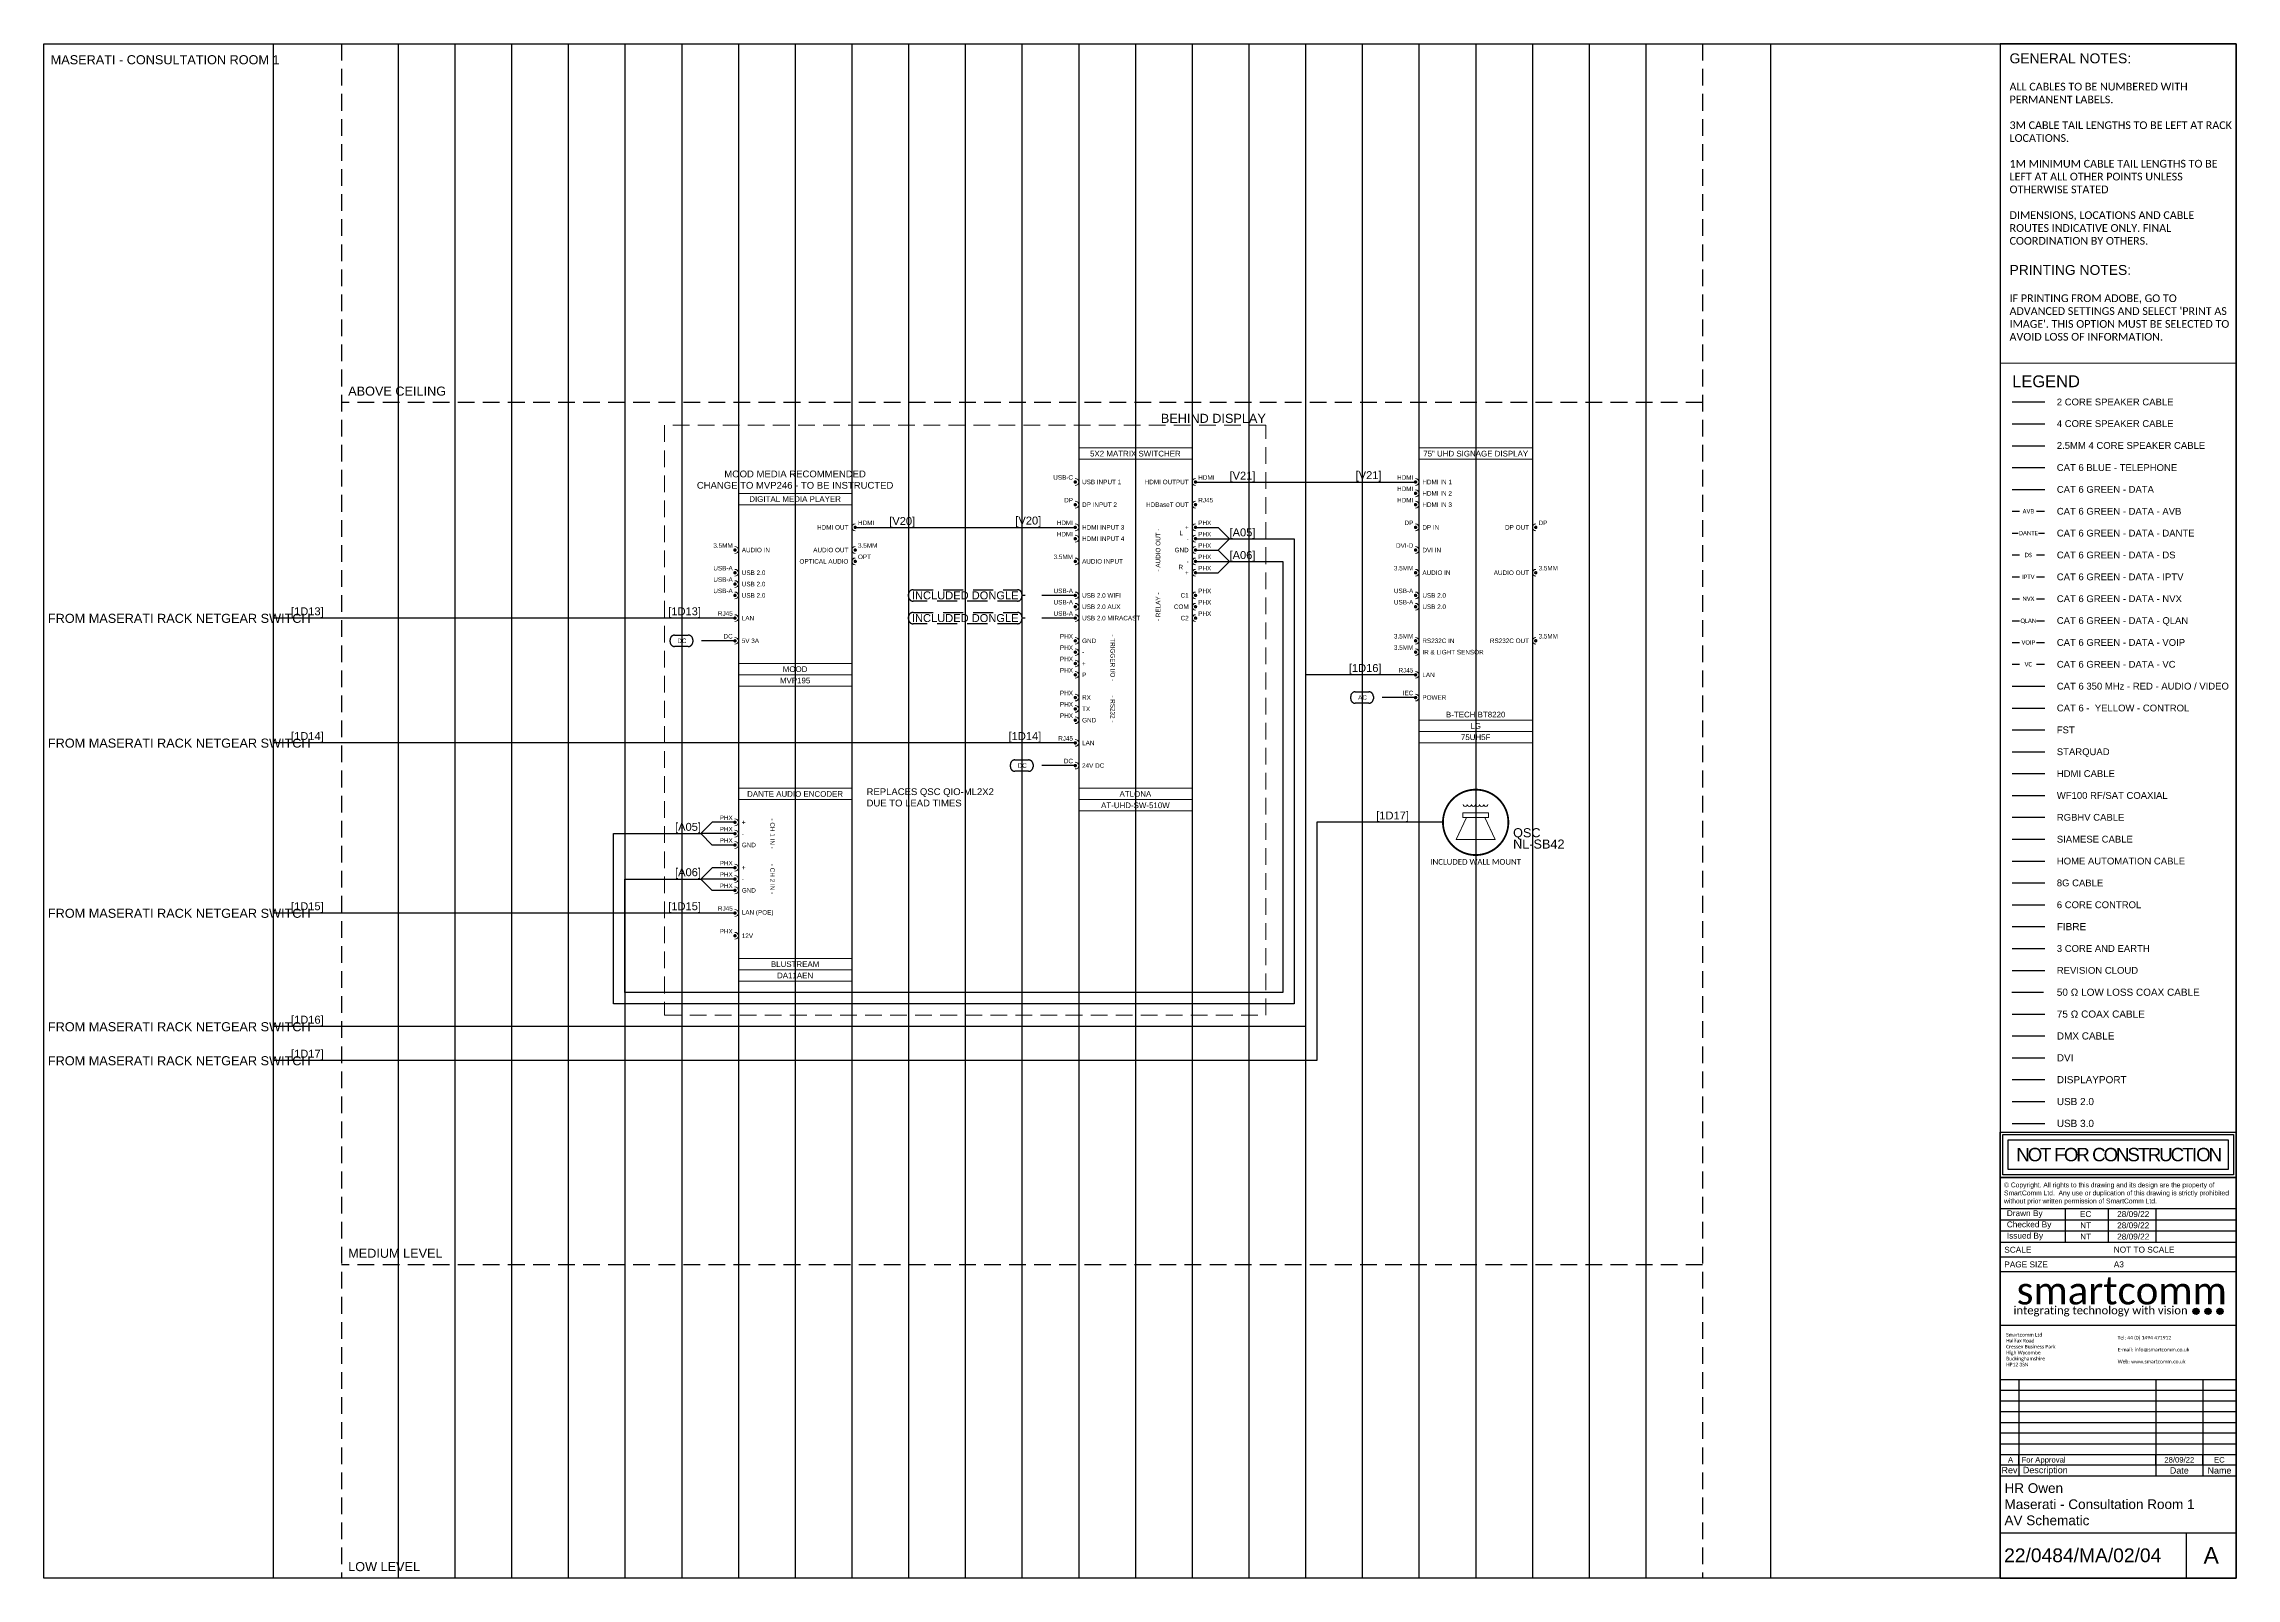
# Paper-space layout '04' of a CAD drawing. Header units: millimetres. Extents: x 6 to 404, y 1 to 279.
# The model-space entities are those that its viewports show. They can reach past a viewport. Long polylines and large blocks are cut down to what shows.
import ezdxf
from ezdxf.enums import TextEntityAlignment as Align
from ezdxf.lldxf.tags import DXFTag

# ---------------------------------------------------------------- set-up
doc = ezdxf.new("R2010")
doc.units = ezdxf.units.MM
for name, pattern in [('DASHDOT', [1, 0.5, -0.25, 0, -0.25]), ('DASHED', [0.75, 0.5, -0.25]), ('DASHED2', [0.375, 0.25, -0.125]), ('DIVIDE', [1.25, 0.5, -0.25, 0, -0.25, 0, -0.25])]:
    doc.linetypes.add(name, pattern=pattern)
for name, color, linetype in [('SC - 2 Core Speaker', 211, 'DASHED'), ('SC - 3 Core and Earth', 7, 'DIVIDE'), ('SC - 3 Core Flex', 7, 'DASHED'), ('SC - 4 Core Speaker', 211, 'Continuous'), ('SC - 50 Ohm Coax', 36, 'DASHDOT'), ('SC - 6 Core Control', 40, 'DASHED'), ('SC - 75 Ohm Coax', 36, 'DASHED'), ('SC - 8G Cable', 115, 'Continuous'), ('SC - Cat - Blue - Tel', 5, 'Continuous'), ('SC - Cat - Green - Data', 84, 'Continuous'), ('SC - Cat - Green - Data - DANTE', 84, 'DANTE'), ('SC - Cat - Green - Data - DS', 84, 'DS'), ('SC - Cat - Green - Data - QLAN', 84, 'QLAN'), ('SC - Cat - Red - AV', 1, 'Continuous'), ('SC - Cat - Yellow - Control', 40, 'Continuous'), ('SC - Display Port', 194, 'ZIGZAG'), ('SC - DMX Cable', 30, 'Continuous'), ('SC - DVI', 192, 'DASHDOT'), ('SC - Fibre', 170, 'DASHED'), ('SC - FST', 4, 'DASHED'), ('SC - HDMI', 192, 'Continuous'), ('SC - Home Automation Cable', 62, 'DASHED'), ('SC - Induction Loop 4 Core Speaker', 211, 'DIVIDE'), ('SC - Revision Cloud', 3, 'Continuous'), ('SC - RGBHV', 252, 'DASHED'), ('SC - Siamese', 46, 'DIVIDE'), ('SC - Starquad', 4, 'Continuous'), ('SC - Text', 7, 'Continuous'), ('SC - TITLE_BLOCK', 7, 'Continuous'), ('SC - USB 2.0', 84, 'DASHED'), ('SC - USB 3.0', 84, 'DASHDOT'), ('SC - WF100', 252, 'Continuous'), ('Text', 7, 'Continuous')]:
    doc.layers.add(name, color=color, linetype=linetype)
doc.layers.add('SC - Equipment', color=7, linetype='Continuous', lineweight=13)
doc.layers.add('SC - Xlines', color=252, linetype='Continuous', plot=False)
doc.styles.add('ARIAL', font='arial.ttf')
doc.styles.add('CALIBRI', font='calibri.ttf')
doc.styles.get("Standard").update_dxf_attribs({"font": 'arial.ttf', "height": 35})
doc.styles.add('STYLE1', font='arial.ttf', dxfattribs={"height": 50})
tags = doc.linetypes.add('DANTE', pattern='A,3.745209,-0.071128,["DANTE",ARIAL,S=0.5,R=0,X=0,Y=-0.25],-2.454793,3.728871', length=10.000001).pattern_tags.tags
tags[6] = DXFTag(74, 10)
tags = doc.linetypes.add('DS', pattern='A,1.939444,-0.075392,["DS",ARIAL,S=0.5,R=0,X=0,Y=-0.25],-1.06308,1.922084', length=5).pattern_tags.tags
tags[6] = DXFTag(74, 10)
tags = doc.linetypes.add('QLAN', pattern='A,3.942001,-0.106942,["QLAN",ARIAL,S=0.5,R=0,X=0,Y=-0.25],-1.981735,3.969322', length=10).pattern_tags.tags
tags[6] = DXFTag(74, 10)
doc.linetypes.add('ZIGZAG', pattern='A,0.00254,-5.08,[131,ltypeshp.shx,S=5.08,R=0,X=-5.08,Y=0],-10.16,[131,ltypeshp.shx,S=5.08,R=180,X=5.08,Y=0],-5.08', length=20.32254)

# ---------------------------------------------------------------- blocks, each defined once
blk = doc.blocks.new('*U53')
at = {"layer": 'SC - TITLE_BLOCK'}
for points in [[(-21.44, 8.24), (21.44, 8.24), (21.44, 0), (-21.44, 0)], [(-20.95, 7.77), (20.95, 7.77), (20.95, 0.49), (-20.95, 0.49)], [(-19.98, 6.8), (19.98, 6.8), (19.98, 1.46), (-19.98, 1.46)]]:
    blk.add_lwpolyline(points, close=True, dxfattribs=at)
at = {"layer": 'SC - TITLE_BLOCK', "insert": (0, 4.13), "char_height": 2.4285, "width": 39.9585, "attachment_point": 5, "style": 'STYLE1'}
blk.add_mtext('{\\T0.85;NOT FOR CONSTRUCTION}', dxfattribs=at)
blk = doc.blocks.new('SMARTCOMM LOGO 2019')
at = {"layer": 'SC - TITLE_BLOCK', "ltscale": 5, "true_color": 0x0fce74}
h = blk.add_hatch(color=112, dxfattribs=at)
h.dxf.hatch_style = 1
edge = h.paths.add_edge_path()
edge.add_arc((14.16, -2.37), 0.569, 0, 360)
h = blk.add_hatch(color=112, dxfattribs=at)
h.dxf.hatch_style = 1
edge = h.paths.add_edge_path()
edge.add_arc((16.32, -2.37), 0.569, 0, 360)
h = blk.add_hatch(color=112, dxfattribs=at)
h.dxf.hatch_style = 1
edge = h.paths.add_edge_path()
edge.add_arc((18.48, -2.37), 0.569, 0, 360)
at = {"layer": 'SC - TITLE_BLOCK', "color": 112, "ltscale": 5, "true_color": 0x0fce74}
for centre in [(14.16, -2.37), (16.32, -2.37), (18.48, -2.37)]:
    blk.add_circle(centre, 0.569, dxfattribs=at)
at = {"layer": 'SC - TITLE_BLOCK', "ltscale": 5, "insert": (0, 1.36), "char_height": 5, "attachment_point": 5, "style": 'CALIBRI'}
blk.add_mtext_dynamic_manual_height_columns('\\pxqd;{\\C232;\\c6885326;smart\\C253;\\c10396581;comm}', width=36.8648, gutter_width=48.7, heights=[0], dxfattribs=at)
at = {"layer": 'SC - TITLE_BLOCK', "ltscale": 5, "insert": (-3.19, -2.37), "char_height": 1.47, "attachment_point": 5, "line_spacing_factor": 0.816327, "style": 'CALIBRI'}
blk.add_mtext_dynamic_manual_height_columns('{\\C253;\\c10396581;integrating technology with} {\\C232;\\c6885326;vision}', width=69.6177, gutter_width=48.7, heights=[0], dxfattribs=at)
blk = doc.blocks.new('DrawnChkIss')
at = {"layer": 'SC - TITLE_BLOCK'}
for p, q in [((0, 9.05), (44.13, 9.05)), ((12.21, 2.75), (12.21, 9.05)), ((20.25, 2.75), (20.25, 9.05)), ((29.13, 9.05), (29.13, 2.75)), ((0, 6.95), (44.13, 6.95)), ((0, 4.85), (44.13, 4.85)), ((0, 2.75), (44.13, 2.75))]:
    blk.add_line(p, q, dxfattribs=at)
at = {"layer": 'SC - TITLE_BLOCK', "char_height": 1.1057, "width": 10.9483, "attachment_point": 4}
for s, insert in [('{\\fArial|b0|i0|c0|p34;Drawn By}', (1.26, 8)), ('{\\fArial|b0|i0|c0|p34;Checked By}', (1.26, 5.9)), ('{\\fArial|b0|i0|c0|p34;Issued By}', (1.26, 3.8))]:
    blk.add_mtext(s, dxfattribs=dict(at, insert=insert))
at = {"layer": 'SC - TITLE_BLOCK', "style": 'STYLE1'}
for tag, p in [('INITIALS', (16.01, 8)), ('DRAWDATE', (24.89, 8)), ('INITIALS', (16.01, 5.9)), ('INITIALS', (16.01, 3.8)), ('ISSUEDATE', (24.89, 3.8)), ('CHKDDATE', (24.89, 5.9))]:
    blk.add_attdef(tag, text='', height=1.11, dxfattribs=at).set_placement(p, align=Align.MIDDLE_CENTER)
blk = doc.blocks.new('RevisionDTLS')
at = {"layer": 'SC - TITLE_BLOCK', "ltscale": 5}
for p, q in [((3.4, 0), (3.4, 1.94)), ((28.3, 0), (28.3, 1.94)), ((36.8, 0), (36.8, 1.94))]:
    blk.add_line(p, q, dxfattribs=at)
blk.add_lwpolyline([(0, 1.94), (42.87, 1.94), (42.87, 0), (0, 0)], close=True, dxfattribs=at)
blk.add_attdef('REV', text='', height=1, dxfattribs=at).set_placement((1.9, 0.97), align=Align.MIDDLE)
blk.add_attdef('DESCRIPTION', text='', height=1, dxfattribs=at).set_placement((3.9, 0.97), align=Align.MIDDLE_LEFT)
for tag, p in [('DATE', (32.55, 0.97)), ('INITIAL', (39.83, 0.97))]:
    blk.add_attdef(tag, text='', height=1, dxfattribs=at).set_placement(p, align=Align.MIDDLE_CENTER)
blk = doc.blocks.new('LG 75UH5F - SCHEMATIC')
at = {"layer": 'SC - Equipment'}
for p, q in [((-25, 0), (25, 0)), ((-25, -130), (-25, 0)), ((25, 0), (25, -130)), ((25, -5), (-25, -5)), ((25, -120), (-25, -120)), ((25, -120), (-25, -120)), ((25, -125), (-25, -125)), ((25, -125), (-25, -125)), ((25, -125), (-25, -125)), ((25, -130), (-25, -130))]:
    blk.add_line(p, q, dxfattribs=at)
at = {"layer": 'SC - Equipment', "const_width": 0.7}
for points in [[(-26.1, -15, 1), (-26.9, -15, 1)], [(-26.1, -20, 1), (-26.9, -20, 1)], [(-26.1, -25, 1), (-26.9, -25, 1)], [(-26.1, -35, 1), (-26.9, -35, 1)], [(26.1, -35, -1), (26.9, -35, -1)], [(-26.1, -45, 1), (-26.9, -45, 1)], [(-26.1, -55, 1), (-26.9, -55, 1)], [(26.1, -55, -1), (26.9, -55, -1)], [(-26.1, -65, 1), (-26.9, -65, 1)], [(-26.1, -70, 1), (-26.9, -70, 1)], [(-26.1, -85, 1), (-26.9, -85, 1)], [(26.1, -85, -1), (26.9, -85, -1)], [(-26.1, -90, 1), (-26.9, -90, 1)], [(-26.1, -100, 1), (-26.9, -100, 1)], [(-26.1, -110, 1), (-26.9, -110, 1)]]:
    blk.add_lwpolyline(points, format="xyb", close=True, dxfattribs=at)
at = {"layer": 'SC - Equipment'}
for centre, start, end in [((-26.5, -15), 270, 90), ((-26.5, -20), 270, 90), ((-26.5, -25), 270, 90), ((-26.5, -35), 270, 90), ((26.5, -35), 90, 270), ((-26.5, -45), 270, 90), ((-26.5, -55), 270, 90), ((26.5, -55), 90, 270), ((-26.5, -65), 270, 90), ((-26.5, -70), 270, 90), ((-26.5, -85), 270, 90), ((26.5, -85), 90, 270), ((-26.5, -90), 270, 90), ((-26.5, -100), 270, 90), ((-26.5, -110), 270, 90)]:
    blk.add_arc(centre, 1.5, start, end, dxfattribs=at)
at = {"ltscale": 5}
for tag, p in [('DESCRIPTION', (0, -2.5)), ('BRACKET', (0, -117.5)), ('MAKE', (0, -122.5)), ('MODEL', (0, -127.5))]:
    blk.add_attdef(tag, text='', height=2.5, dxfattribs=at).set_placement(p, align=Align.MIDDLE_CENTER)
at = {"ltscale": 5, "flags": 1}
for tag, p in [('ROOM_TYPE', (45, -5)), ('LOCATION', (45, -10)), ('RACK_EQUIPMENT_(Y/N)', (45, -15)), ('IP_(Y/N)', (45, -30)), ('AMP(@240V)', (45, -40)), ('POE(WATT)', (45, -35)), ('WATT', (45, -45)), ('BTU/H', (45, -50)), ('WEIGHT(KG)', (45, -55)), ('TRANSFORMER_TAPS', (45, -60))]:
    blk.add_attdef(tag, p, '', height=2.5, dxfattribs=at)
at = {"layer": 'SC - Equipment', "ltscale": 5, "char_height": 2}
for s, insert, width, attachment_point in [('HDMI', (-27.5, -13), 5.7736, 6), ('HDMI', (-27.5, -18), 5.7736, 6), ('HDMI IN 1', (-23.5, -15), 23.5, 4), ('HDMI IN 2', (-23.5, -20), 23.5, 4), ('HDMI', (-27.5, -23), 5.7736, 6), ('HDMI IN 3', (-23.5, -25), 23.5, 4), ('DP', (-27.5, -33), 5.7736, 6), ('DP IN', (-23.5, -35), 23.5, 4), ('DP OUT', (23.5, -35), 23.5, 6), ('DP', (27.72, -33), 7.1748, 4), ('DVI-D', (-27.5, -43), 5.7736, 6), ('DVI IN', (-23.5, -45), 23.5, 4), ('3.5MM', (-27.5, -53), 5.7736, 6), ('AUDIO IN', (-23.5, -55), 23.5, 4), ('AUDIO OUT', (23.5, -55), 23.5, 6), ('3.5MM', (27.72, -53), 7.1748, 4), ('USB-A', (-27.5, -63), 5.7736, 6), ('USB-A', (-27.5, -68), 5.7736, 6), ('USB 2.0', (-23.5, -65), 29.0857, 4), ('USB 2.0', (-23.5, -70), 29.0857, 4), ('3.5MM', (-27.5, -83), 5.7736, 6), ('3.5MM', (-27.5, -88), 5.7736, 6), ('RS232C IN', (-23.5, -85), 29.0857, 4), ('RS232C OUT', (23.5, -85), 23.5, 6), ('3.5MM', (27.72, -83), 7.1748, 4), ('IR & LIGHT SENSOR', (-23.5, -90), 29.0857, 4), ('RJ45', (-27.5, -98), 5.7736, 6), ('LAN', (-23.5, -100), 23.5, 4), ('IEC', (-27.5, -108), 5.7736, 6), ('POWER', (-23.5, -110), 23.5, 4)]:
    blk.add_mtext(s, dxfattribs=dict(at, insert=insert, width=width, attachment_point=attachment_point))
blk = doc.blocks.new('ATLONA AT-UHD-SW-510W - SCHEMATIC')
at = {"layer": 'SC - 3 Core Flex', "ltscale": 3}
for points in [[(-98, -62.5), (-52, -62.5, -0.414214), (-50, -64.5), (-50, -65.5, -0.414214), (-52, -67.5), (-98, -67.5, -0.414214), (-100, -65.5), (-100, -64.5, -0.414214)], [(-98, -72.5), (-52, -72.5, -0.414214), (-50, -74.5), (-50, -75.5, -0.414214), (-52, -77.5), (-98, -77.5, -0.414214), (-100, -75.5), (-100, -74.5, -0.414214)]]:
    blk.add_lwpolyline(points, format="xyb", close=True, dxfattribs=at)
at = {"layer": 'SC - Equipment'}
for p, q in [((-25, 0), (25, 0)), ((-25, -160), (-25, 0)), ((25, 0), (25, -160)), ((25, -5), (-25, -5)), ((25, -150), (-25, -150)), ((25, -150), (-25, -150)), ((25, -155), (-25, -155)), ((25, -155), (-25, -155)), ((25, -155), (-25, -155)), ((25, -160), (-25, -160))]:
    blk.add_line(p, q, dxfattribs=at)
at = {"layer": 'SC - Equipment', "const_width": 0.7}
for points in [[(-26.1, -15, 1), (-26.9, -15, 1)], [(26.1, -15, -1), (26.9, -15, -1)], [(-26.1, -25, 1), (-26.9, -25, 1)], [(26.1, -25, -1), (26.9, -25, -1)], [(-26.1, -35, 1), (-26.9, -35, 1)], [(26.1, -35, -1), (26.9, -35, -1)], [(-26.1, -40, 1), (-26.9, -40, 1)], [(26.1, -40, -1), (26.9, -40, -1)], [(26.1, -45, -1), (26.9, -45, -1)], [(-26.1, -50, 1), (-26.9, -50, 1)], [(26.1, -50, -1), (26.9, -50, -1)], [(26.1, -55, -1), (26.9, -55, -1)], [(-26.1, -65, 1), (-26.9, -65, 1)], [(26.1, -65, -1), (26.9, -65, -1)], [(-26.1, -70, 1), (-26.9, -70, 1)], [(-26.1, -75, 1), (-26.9, -75, 1)], [(26.1, -70, -1), (26.9, -70, -1)], [(26.1, -75, -1), (26.9, -75, -1)], [(-26.1, -85, 1), (-26.9, -85, 1)], [(-26.1, -90, 1), (-26.9, -90, 1)], [(-26.1, -95, 1), (-26.9, -95, 1)], [(-26.1, -100, 1), (-26.9, -100, 1)], [(-26.1, -110, 1), (-26.9, -110, 1)], [(-26.1, -115, 1), (-26.9, -115, 1)], [(-26.1, -120, 1), (-26.9, -120, 1)], [(-26.1, -130, 1), (-26.9, -130, 1)], [(-26.1, -140, 1), (-26.9, -140, 1)]]:
    blk.add_lwpolyline(points, format="xyb", close=True, dxfattribs=at)
at = {"layer": 'SC - Equipment'}
for centre, start, end in [((-26.5, -15), 270, 90), ((26.5, -15), 90, 270), ((-26.5, -25), 270, 90), ((26.5, -25), 90, 270), ((-26.5, -35), 270, 90), ((-26.5, -40), 270, 90), ((26.5, -35), 90, 270), ((26.5, -40), 90, 270), ((26.5, -45), 90, 270), ((-26.5, -50), 270, 90), ((26.5, -50), 90, 270), ((26.5, -55), 90, 270), ((-26.5, -65), 270, 90), ((26.5, -65), 90, 270), ((-26.5, -70), 270, 90), ((-26.5, -75), 270, 90), ((26.5, -70), 90, 270), ((26.5, -75), 90, 270), ((-26.5, -85), 270, 90), ((-26.5, -90), 270, 90), ((-26.5, -95), 270, 90), ((-26.5, -100), 270, 90), ((-26.5, -110), 270, 90), ((-26.5, -115), 270, 90), ((-26.5, -120), 270, 90), ((-26.5, -130), 270, 90), ((-26.5, -140), 270, 90)]:
    blk.add_arc(centre, 1.5, start, end, dxfattribs=at)
at = {"layer": 'SC - USB 2.0', "ltscale": 5}
for points in [[(-26.5, -65), (-50, -65)], [(-26.5, -75), (-50, -75)]]:
    blk.add_lwpolyline(points, dxfattribs=at)
at = {"ltscale": 5}
for tag, p in [('DESCRIPTION', (0, -2.5)), ('MAKE', (0, -152.5)), ('MODEL', (0, -157.5))]:
    blk.add_attdef(tag, text='', height=2.5, dxfattribs=at).set_placement(p, align=Align.MIDDLE_CENTER)
at = {"ltscale": 5, "flags": 1}
for tag, p in [('ROOM_TYPE', (45, -5)), ('LOCATION', (45, -10)), ('RACK_EQUIPMENT_(Y/N)', (45, -15)), ('IP_(Y/N)', (45, -30)), ('AMP(@240V)', (45, -40)), ('POE(WATT)', (45, -35)), ('WATT', (45, -45)), ('BTU/H', (45, -50)), ('WEIGHT(KG)', (45, -55)), ('TRANSFORMER_TAPS', (45, -60))]:
    blk.add_attdef(tag, p, '', height=2.5, dxfattribs=at)
blk.add_attdef('BRACKET', text='', height=2.5, dxfattribs=at).set_placement((0, -147.5), align=Align.MIDDLE_CENTER)
at = {"layer": 'SC - Equipment', "ltscale": 5, "char_height": 2}
for s, insert, width, attachment_point in [('USB-C', (-27.5, -13), 5.7736, 6), ('USB INPUT 1', (-23.5, -15), 23.5, 4), ('HDMI OUTPUT', (23.5, -15), 23.5, 6), ('HDMI', (27.72, -13), 7.1748, 4), ('DP', (-27.5, -23), 5.7736, 6), ('DP INPUT 2', (-23.5, -25), 23.5, 4), ('HDBaseT OUT', (23.5, -25), 23.5, 6), ('RJ45', (27.72, -23), 7.1748, 4), ('HDMI', (-27.5, -33), 1.5499, 6), ('HDMI', (-27.5, -38), 1.5499, 6), ('HDMI INPUT 3', (-23.5, -35), 23.5, 4), ('L', (21, -37.5), 23.5, 6), ('+', (23.5, -35), 23.5, 6), ('PHX', (27.7, -33), 3.7458, 4), ('PHX', (27.7, -38), 3.7458, 4), ('3.5MM', (-27.5, -48), 1.5499, 6), ('HDMI INPUT 4', (-23.5, -40), 23.5, 4), ('GND', (23.5, -45), 23.5, 6), ('-', (23.5, -40), 23.5, 6), ('PHX', (27.7, -43), 3.7458, 4), ('PHX', (27.7, -48), 3.7458, 4), ('AUDIO INPUT', (-23.5, -50), 23.5, 4), ('R', (21, -52.5), 23.5, 6), ('+', (23.5, -55), 23.5, 6), ('-', (23.5, -50), 23.5, 6), ('PHX', (27.7, -53), 3.7458, 4), ('USB-A', (-27.5, -63), 5.7736, 6), ('USB-A', (-27.5, -68), 5.7736, 6), ('USB 2.0 WIFI', (-23.5, -65), 23.5, 4), ('C1', (23.5, -65), 23.5, 6), ('PHX', (27.7, -63), 3.7458, 4), ('PHX', (27.7, -68), 3.7458, 4), ('USB-A', (-27.5, -73), 5.7736, 6), ('USB 2.0 AUX', (-23.5, -70), 23.5, 4), ('USB 2.0 MIRACAST', (-23.5, -75), 25.8307, 4), ('COM', (23.5, -70), 23.5, 6), ('C2', (23.5, -75), 23.5, 6), ('PHX', (27.7, -73), 3.7458, 4), ('PHX', (-27.5, -83), 5.7736, 6), ('GND', (-23.5, -85), 23.5, 4), ('PHX', (-27.5, -88), 5.7736, 6), ('PHX', (-27.5, -93), 5.7736, 6), ('-', (-23.5, -90), 23.5, 4), ('+', (-23.5, -95), 23.5, 4), ('PHX', (-27.5, -98), 5.7736, 6), ('P', (-23.5, -100), 23.5, 4), ('PHX', (-27.5, -108), 5.7736, 6), ('PHX', (-27.5, -113), 5.7736, 6), ('TX', (-23.5, -115), 23.5, 4), ('RX', (-23.5, -110), 23.5, 4), ('PHX', (-27.5, -118), 5.7736, 6), ('GND', (-23.5, -120), 23.5, 4), ('RJ45', (-27.5, -128), 1.5499, 6), ('LAN', (-23.5, -130), 23.5, 4), ('DC', (-27.5, -138), 5.7736, 6), ('24V DC', (-23.5, -140), 23.5, 4)]:
    blk.add_mtext(s, dxfattribs=dict(at, insert=insert, width=width, attachment_point=attachment_point))
at = {"layer": 'SC - Equipment', "ltscale": 5, "char_height": 2, "attachment_point": 5}
for s, insert, width, rotation in [('- AUDIO OUT -', (10, -45), 24.8632, 90), ('- RELAY -', (10, -70), 24.8632, 90), ('- TRIGGER I/O -', (-10, -92.49), 20.7332, 270), ('- RS232 -', (-10, -115.01), 20.7332, 270)]:
    blk.add_mtext(s, dxfattribs=dict(at, insert=insert, width=width, rotation=rotation))
at = {"layer": 'SC - Text', "char_height": 3.5, "width": 134.0256, "attachment_point": 5}
for insert in [(-75, -65), (-75, -75)]:
    blk.add_mtext('INCLUDED DONGLE', dxfattribs=dict(at, insert=insert))
blk = doc.blocks.new('QSC NL-SB42 - SCHEMATIC')
at = {"layer": 'SC - Equipment'}
for p, q in [((-4.04, -12.3), (-8.61, -21.95)), ((4.03, -12.3), (8.58, -21.96)), ((8.58, -21.96), (-8.61, -21.95))]:
    blk.add_line(p, q, dxfattribs=at)
at = {"layer": 'SC - Equipment', "const_width": 0.797}
for points in [[(14.41, -14.43, 1), (-14.43, -14.41, 1)], [(-14.43, -14.41, 1), (14.41, -14.43, 1)]]:
    blk.add_lwpolyline(points, format="xyb", dxfattribs=at)
at = {"layer": 'SC - Equipment'}
for points in [[(-5.71, -10.19), (5.7, -10.2), (5.7, -12.3), (-5.71, -12.29)], [(-5.71, -10.19), (5.7, -10.2), (5.7, -12.31), (-5.71, -12.3)]]:
    blk.add_lwpolyline(points, close=True, dxfattribs=at)
for centre in [(-4.59, -6.52), (-2.78, -6.52), (-0.97, -6.52), (0.85, -6.53), (2.64, -6.53), (4.45, -6.53)]:
    blk.add_arc(centre, 0.9, 179.95469, 359.95469, dxfattribs=at)
at = {"ltscale": 5, "style": 'CALIBRI', "flags": 1}
for tag, p in [('ROOM_TYPE', (34.66, 30.74)), ('LOCATION', (34.66, 25.74)), ('RACK_EQUIPMENT_(Y/N)', (34.66, 20.74)), ('POE(WATT)', (34.66, 10.74)), ('IP_(Y/N)', (34.66, 15.74)), ('AMP(@240V)', (34.66, 5.74)), ('WATT', (34.66, 0.74)), ('WEIGHT(KG)', (34.66, -9.26)), ('BTU/H', (34.66, -4.26)), ('DESCRIPTION', (34.66, -14.26))]:
    blk.add_attdef(tag, p, '', height=2.5, dxfattribs=at)
at = {"ltscale": 5, "style": 'CALIBRI'}
blk.add_attdef('BRACKET', text='', height=2.5, dxfattribs=at).set_placement((-0.01, -31.84), align=Align.MIDDLE_CENTER)
at = {"layer": 'SC - Equipment'}
for tag, p in [('MAKE', (16.49, -21)), ('MODEL', (16.49, -26))]:
    blk.add_attdef(tag, p, '', height=4, dxfattribs=at)
at = {"layer": 'SC - Equipment', "color": 3, "flags": 1}
blk.add_attdef('TRANSFORMER_TAPS', (16.49, -32), '', height=4, dxfattribs=at)
blk = doc.blocks.new('BLUSTREAM DA11AEN - SCHEMATIC')
at = {"layer": 'SC - Equipment'}
for p, q in [((-25, 0), (25, 0)), ((-25, -85), (-25, 0)), ((25, 0), (25, -85)), ((25, -5), (-25, -5)), ((25, -75), (-25, -75)), ((25, -75), (-25, -75)), ((25, -80), (-25, -80)), ((25, -80), (-25, -80)), ((25, -80), (-25, -80)), ((25, -85), (-25, -85))]:
    blk.add_line(p, q, dxfattribs=at)
at = {"layer": 'SC - Equipment', "const_width": 0.7}
for points in [[(-26.1, -15, 1), (-26.9, -15, 1)], [(-26.1, -20, 1), (-26.9, -20, 1)], [(-26.1, -25, 1), (-26.9, -25, 1)], [(-26.1, -35, 1), (-26.9, -35, 1)], [(-26.1, -40, 1), (-26.9, -40, 1)], [(-26.1, -45, 1), (-26.9, -45, 1)], [(-26.1, -55, 1), (-26.9, -55, 1)], [(-26.1, -65, 1), (-26.9, -65, 1)]]:
    blk.add_lwpolyline(points, format="xyb", close=True, dxfattribs=at)
at = {"layer": 'SC - Equipment'}
for centre in [(-26.5, -15), (-26.5, -20), (-26.5, -25), (-26.5, -35), (-26.5, -40), (-26.5, -45), (-26.5, -55), (-26.5, -65)]:
    blk.add_arc(centre, 1.5, 270, 90, dxfattribs=at)
at = {"ltscale": 5}
for tag, p in [('DESCRIPTION', (0, -2.5)), ('MAKE', (0, -77.5)), ('MODEL', (0, -82.5))]:
    blk.add_attdef(tag, text='', height=2.5, dxfattribs=at).set_placement(p, align=Align.MIDDLE_CENTER)
at = {"ltscale": 5, "flags": 1}
for tag, p in [('ROOM_TYPE', (45, -5)), ('LOCATION', (45, -10)), ('RACK_EQUIPMENT_(Y/N)', (45, -15)), ('IP_(Y/N)', (45, -30)), ('AMP(@240V)', (45, -40)), ('POE(WATT)', (45, -35)), ('WATT', (45, -45)), ('BTU/H', (45, -50)), ('WEIGHT(KG)', (45, -55)), ('TRANSFORMER_TAPS', (45, -60))]:
    blk.add_attdef(tag, p, '', height=2.5, dxfattribs=at)
blk.add_attdef('BRACKET', text='', height=2.5, dxfattribs=at).set_placement((0, -72.5), align=Align.MIDDLE_CENTER)
at = {"layer": 'SC - Equipment', "ltscale": 5, "char_height": 2}
for s, insert, width, attachment_point in [('PHX', (-27.5, -13), 5.7736, 6), ('PHX', (-27.5, -18), 5.7736, 6), ('+', (-23.5, -15), 23.5, 4), ('PHX', (-27.5, -23), 5.7736, 6), ('-', (-23.5, -20), 23.5, 4), ('GND', (-23.5, -25), 23.5, 4), ('PHX', (-27.5, -33), 5.7736, 6), ('PHX', (-27.5, -38), 5.7736, 6), ('+', (-23.5, -35), 23.5, 4), ('PHX', (-27.5, -43), 5.7736, 6), ('-', (-23.5, -40), 23.5, 4), ('GND', (-23.5, -45), 23.5, 4), ('RJ45', (-27.5, -53), 5.7736, 6), ('LAN (POE)', (-23.5, -55), 47.6216, 4), ('PHX', (-27.5, -63), 5.7736, 6), ('12V', (-23.5, -65), 23.5, 4)]:
    blk.add_mtext(s, dxfattribs=dict(at, insert=insert, width=width, attachment_point=attachment_point))
at = {"layer": 'SC - Equipment', "ltscale": 5, "char_height": 2, "width": 15.9114, "attachment_point": 5, "rotation": 270}
for s, insert in [('- CH 1 IN -', (-10, -19.99)), ('- CH 2 IN -', (-10, -39.99))]:
    blk.add_mtext(s, dxfattribs=dict(at, insert=insert))
blk = doc.blocks.new('MOOD MVP195 - SCHEMATIC')
at = {"layer": 'SC - Equipment'}
for p, q in [((-25, 0), (25, 0)), ((-25, -85), (-25, 0)), ((25, 0), (25, -85)), ((25, -5), (-25, -5)), ((25, -75), (-25, -75)), ((25, -75), (-25, -75)), ((25, -80), (-25, -80)), ((25, -80), (-25, -80)), ((25, -80), (-25, -80)), ((25, -85), (-25, -85))]:
    blk.add_line(p, q, dxfattribs=at)
at = {"layer": 'SC - Equipment', "const_width": 0.7}
for points in [[(26.1, -15, -1), (26.9, -15, -1)], [(-26.1, -25, 1), (-26.9, -25, 1)], [(26.1, -25, -1), (26.9, -25, -1)], [(-26.1, -35, 1), (-26.9, -35, 1)], [(26.1, -30, -1), (26.9, -30, -1)], [(-26.1, -40, 1), (-26.9, -40, 1)], [(-26.1, -45, 1), (-26.9, -45, 1)], [(-26.1, -55, 1), (-26.9, -55, 1)], [(-26.1, -65, 1), (-26.9, -65, 1)]]:
    blk.add_lwpolyline(points, format="xyb", close=True, dxfattribs=at)
at = {"layer": 'SC - Equipment'}
for centre, start, end in [((26.5, -15), 90, 270), ((-26.5, -25), 270, 90), ((26.5, -25), 90, 270), ((26.5, -30), 90, 270), ((-26.5, -35), 270, 90), ((-26.5, -40), 270, 90), ((-26.5, -45), 270, 90), ((-26.5, -55), 270, 90), ((-26.5, -65), 270, 90)]:
    blk.add_arc(centre, 1.5, start, end, dxfattribs=at)
at = {"ltscale": 5}
for tag, p in [('DESCRIPTION', (0, -2.5)), ('MAKE', (0, -77.5)), ('MODEL', (0, -82.5))]:
    blk.add_attdef(tag, text='', height=2.5, dxfattribs=at).set_placement(p, align=Align.MIDDLE_CENTER)
at = {"ltscale": 5, "flags": 1}
for tag, p in [('ROOM_TYPE', (45, -5)), ('LOCATION', (45, -10)), ('RACK_EQUIPMENT_(Y/N)', (45, -15)), ('IP_(Y/N)', (45, -30)), ('AMP(@240V)', (45, -40)), ('POE(WATT)', (45, -35)), ('WATT', (45, -45)), ('BTU/H', (45, -50)), ('WEIGHT(KG)', (45, -55)), ('TRANSFORMER_TAPS', (45, -60))]:
    blk.add_attdef(tag, p, '', height=2.5, dxfattribs=at)
blk.add_attdef('BRACKET', text='', height=2.5, dxfattribs=at).set_placement((0, -72.5), align=Align.MIDDLE_CENTER)
at = {"layer": 'SC - Equipment', "ltscale": 5, "char_height": 2}
for s, insert, width, attachment_point in [('HDMI OUT', (23.5, -15), 23.5, 6), ('HDMI', (27.72, -13), 7.1748, 4), ('3.5MM', (-27.5, -23), 5.7736, 6), ('AUDIO IN', (-23.5, -25), 23.5, 4), ('OPTICAL AUDIO ', (23.5, -30), 23.5, 6), ('AUDIO OUT', (23.5, -25), 23.5, 6), ('3.5MM', (27.72, -23), 7.1748, 4), ('OPT', (27.72, -28), 7.1748, 4), ('USB-A', (-27.5, -33), 5.7736, 6), ('USB-A', (-27.5, -38), 5.7736, 6), ('USB 2.0', (-23.5, -35), 23.5, 4), ('USB-A', (-27.5, -43), 5.7736, 6), ('USB 2.0', (-23.5, -40), 23.5, 4), ('USB 2.0', (-23.5, -45), 23.5, 4), ('RJ45', (-27.5, -53), 5.7736, 6), ('LAN', (-23.5, -55), 23.5, 4), ('DC', (-27.5, -63), 5.7736, 6), ('5V 3A', (-23.5, -65), 23.5, 4)]:
    blk.add_mtext(s, dxfattribs=dict(at, insert=insert, width=width, attachment_point=attachment_point))

msp = doc.modelspace()

# ---------------------------------------------------------------- linework, layer by layer
at = {"color": 30, "linetype": 'DASHED2', "ltscale": 5}
for p, q in [((-44715.868, 5026.747), (-44715.868, 4350.502)), ((-44115.868, 5026.747), (-44115.868, 4350.502))]:
    msp.add_line(p, q, dxfattribs=at)
at = {"color": 31, "linetype": 'DASHED2', "ltscale": 5}
for p, q in [((-44115.868, 4868.625), (-44715.868, 4868.625)), ((-44115.868, 4488.625), (-44715.868, 4488.625))]:
    msp.add_line(p, q, dxfattribs=at)
at = {"layer": 'SC - 2 Core Speaker', "ltscale": 5}
msp.add_line((-55542.596, -2641.622), (-55475.743, -2641.622), dxfattribs=at)
at = {"layer": 'SC - 3 Core and Earth', "ltscale": 5}
msp.add_line((-55542.596, -3766.622), (-55475.743, -3766.622), dxfattribs=at)
at = {"layer": 'SC - 3 Core Flex', "ltscale": 3}
for points in [[(-44568.966, 4766.125), (-44562.966, 4766.125, -0.4142136), (-44560.966, 4764.125), (-44560.966, 4763.125, -0.4142136), (-44562.966, 4761.125), (-44568.966, 4761.125, -0.4142136), (-44570.966, 4763.125), (-44570.966, 4764.125, -0.4142136)], [(-44268.966, 4741.125), (-44262.966, 4741.125, -0.4142136), (-44260.966, 4739.125), (-44260.966, 4738.125, -0.4142136), (-44262.966, 4736.125), (-44268.966, 4736.125, -0.4142136), (-44270.966, 4738.125), (-44270.966, 4739.125, -0.4142136)], [(-44418.966, 4711.125), (-44412.966, 4711.125, -0.4142136), (-44410.966, 4709.125), (-44410.966, 4708.125, -0.4142136), (-44412.966, 4706.125), (-44418.966, 4706.125, -0.4142136), (-44420.966, 4708.125), (-44420.966, 4709.125, -0.4142136)]]:
    msp.add_lwpolyline(points, format="xyb", close=True, dxfattribs=at)
at = {"layer": 'SC - 3 Core Flex', "ltscale": 5}
for points in [[(-44542.368, 4763.625), (-44560.966, 4763.625)], [(-44242.368, 4738.625), (-44260.966, 4738.625)], [(-44392.368, 4708.625), (-44410.966, 4708.625)]]:
    msp.add_lwpolyline(points, dxfattribs=at)
at = {"layer": 'SC - 4 Core Speaker', "ltscale": 5}
msp.add_line((-55542.596, -2686.622), (-55475.743, -2686.622), dxfattribs=at)
at = {"layer": 'SC - 50 Ohm Coax', "ltscale": 5}
msp.add_line((-55543.295, -3856.622), (-55478.441, -3856.622), dxfattribs=at)
at = {"layer": 'SC - 6 Core Control', "ltscale": 5}
msp.add_line((-55542.596, -3676.622), (-55475.743, -3676.622), dxfattribs=at)
at = {"layer": 'SC - 75 Ohm Coax', "ltscale": 5}
msp.add_line((-55542.596, -3901.622), (-55475.743, -3901.622), dxfattribs=at)
at = {"layer": 'SC - 8G Cable', "ltscale": 5}
msp.add_line((-55542.596, -3631.622), (-55475.743, -3631.622), dxfattribs=at)
at = {"layer": 'SC - Cat - Blue - Tel', "ltscale": 5}
msp.add_line((-55542.596, -2776.622), (-55475.743, -2776.622), dxfattribs=at)
at = {"layer": 'SC - Cat - Green - Data', "ltscale": 5}
for p, q in [((-55542.596, -2821.622), (-55475.743, -2821.622)), ((-55542.914, -3091.946), (-55527.886, -3091.946))]:
    msp.add_line(p, q, dxfattribs=at)
at = {"layer": 'SC - Cat - Green - Data', "ltscale": 5, "transparency": 33554687}
for p, q in [((-55542.914, -2866.622), (-55527.886, -2866.622)), ((-55492.557, -2866.622), (-55476.06, -2866.622)), ((-55542.914, -2911.622), (-55530.214, -2911.622)), ((-55488.907, -2911.622), (-55476.06, -2911.622)), ((-55542.914, -2956.622), (-55527.886, -2956.622)), ((-55492.557, -2956.622), (-55476.06, -2956.622)), ((-55542.914, -3001.622), (-55527.886, -3001.622)), ((-55492.557, -3001.622), (-55476.06, -3001.622)), ((-55542.914, -3046.622), (-55527.886, -3046.622)), ((-55492.557, -3046.622), (-55476.06, -3046.622)), ((-55492.557, -3091.946), (-55476.06, -3091.946)), ((-55542.914, -3136.622), (-55527.886, -3136.622)), ((-55492.557, -3136.622), (-55476.06, -3136.622)), ((-55542.914, -3181.622), (-55527.886, -3181.622)), ((-55492.557, -3181.622), (-55476.06, -3181.622))]:
    msp.add_line(p, q, dxfattribs=at)
at = {"layer": 'SC - Cat - Green - Data', "ltscale": 5}
for points in [[(-44242.368, 4748.625), (-44290.868, 4748.625), (-44290.868, 4593.625), (-44745.868, 4593.625)], [(-44392.368, 4718.625), (-44745.868, 4718.625)]]:
    msp.add_lwpolyline(points, dxfattribs=at)
at = {"layer": 'SC - Cat - Green - Data - DANTE', "ltscale": 5}
msp.add_lwpolyline([(-44542.368, 4643.625), (-44745.868, 4643.625)], dxfattribs=at)
at = {"layer": 'SC - Cat - Green - Data - DS', "ltscale": 5}
msp.add_lwpolyline([(-44542.368, 4773.625), (-44745.868, 4773.625)], dxfattribs=at)
at = {"layer": 'SC - Cat - Green - Data - QLAN', "ltscale": 5}
msp.add_lwpolyline([(-44230.299, 4683.625), (-44285.868, 4683.625), (-44285.868, 4578.625), (-44745.868, 4578.625)], dxfattribs=at)
at = {"layer": 'SC - Cat - Red - AV', "ltscale": 5}
msp.add_line((-55542.596, -3226.622), (-55475.743, -3226.622), dxfattribs=at)
at = {"layer": 'SC - Cat - Yellow - Control', "ltscale": 5}
msp.add_line((-55542.596, -3271.622), (-55475.743, -3271.622), dxfattribs=at)
at = {"layer": 'SC - Display Port', "ltscale": 0.1}
msp.add_line((-55542.596, -4036.622), (-55475.743, -4036.622), dxfattribs=at)
at = {"layer": 'SC - DMX Cable', "ltscale": 5}
msp.add_line((-55542.596, -3946.622), (-55475.743, -3946.622), dxfattribs=at)
at = {"layer": 'SC - DVI', "ltscale": 5}
msp.add_line((-55542.596, -3991.622), (-55475.743, -3991.622), dxfattribs=at)
at = {"layer": 'SC - Equipment', "color": 251, "linetype": 'DASHED2', "ltscale": 5, "true_color": 0x636466}
msp.add_lwpolyline([(-44308.367, 4858.625), (-44573.367, 4858.625), (-44573.367, 4598.625), (-44308.368, 4598.625)], close=True, dxfattribs=at)
at = {"layer": 'SC - Fibre', "ltscale": 5}
msp.add_line((-55542.596, -3721.622), (-55475.743, -3721.622), dxfattribs=at)
at = {"layer": 'SC - FST', "ltscale": 5}
msp.add_line((-55542.596, -3316.622), (-55475.743, -3316.622), dxfattribs=at)
at = {"layer": 'SC - FST', "color": 250, "ltscale": 5}
for points in [[(-44339.368, 4803.625), (-44329.368, 4803.625), (-44324.368, 4808.625)], [(-44339.368, 4803.625), (-44329.368, 4803.625), (-44324.368, 4798.625)], [(-44542.368, 4673.625), (-44552.368, 4673.625), (-44557.368, 4678.625)], [(-44542.368, 4653.625), (-44552.368, 4653.625), (-44557.368, 4658.625)]]:
    msp.add_lwpolyline(points, dxfattribs=at)
at = {"layer": 'SC - HDMI', "ltscale": 5}
msp.add_line((-55542.596, -3406.622), (-55475.743, -3406.622), dxfattribs=at)
for points in [[(-44339.368, 4833.625), (-44242.368, 4833.625)], [(-44489.368, 4813.625), (-44392.368, 4813.625)]]:
    msp.add_lwpolyline(points, dxfattribs=at)
at = {"layer": 'SC - Home Automation Cable', "ltscale": 5}
msp.add_line((-55542.596, -3586.622), (-55475.743, -3586.622), dxfattribs=at)
at = {"layer": 'SC - Induction Loop 4 Core Speaker', "ltscale": 5}
msp.add_line((-55542.596, -2731.622), (-55475.743, -2731.622), dxfattribs=at)
at = {"layer": 'SC - Revision Cloud', "ltscale": 5}
msp.add_line((-55542.596, -3811.622), (-55475.743, -3811.622), dxfattribs=at)
at = {"layer": 'SC - RGBHV', "ltscale": 5}
msp.add_line((-55542.596, -3496.622), (-55475.743, -3496.622), dxfattribs=at)
at = {"layer": 'SC - Siamese', "ltscale": 5}
msp.add_line((-55542.596, -3541.622), (-55475.743, -3541.622), dxfattribs=at)
at = {"layer": 'SC - Starquad', "ltscale": 5}
msp.add_line((-55542.596, -3361.622), (-55475.743, -3361.622), dxfattribs=at)
at = {"layer": 'SC - Starquad', "color": 1, "ltscale": 5}
for points in [[(-44339.368, 4813.625), (-44329.368, 4813.625), (-44324.368, 4808.625)], [(-44339.368, 4793.625), (-44329.368, 4793.625), (-44324.368, 4798.625)], [(-44542.368, 4683.625), (-44552.368, 4683.625), (-44557.368, 4678.625)], [(-44542.368, 4663.625), (-44552.368, 4663.625), (-44557.368, 4658.625)]]:
    msp.add_lwpolyline(points, dxfattribs=at)
at = {"layer": 'SC - Starquad', "ltscale": 5}
for points in [[(-44324.368, 4808.625), (-44295.868, 4808.625), (-44295.868, 4603.625), (-44595.868, 4603.625), (-44595.868, 4678.625), (-44557.368, 4678.625)], [(-44324.368, 4798.625), (-44300.868, 4798.625), (-44300.868, 4608.625), (-44590.868, 4608.625), (-44590.868, 4658.625), (-44557.368, 4658.625)]]:
    msp.add_lwpolyline(points, dxfattribs=at)
at = {"layer": 'SC - Starquad', "color": 7, "ltscale": 5}
for points in [[(-44339.368, 4808.625), (-44324.368, 4808.625)], [(-44339.368, 4798.625), (-44324.368, 4798.625)], [(-44542.368, 4678.625), (-44557.368, 4678.625)], [(-44542.368, 4658.625), (-44557.368, 4658.625)]]:
    msp.add_lwpolyline(points, dxfattribs=at)
at = {"layer": 'SC - USB 2.0', "ltscale": 5}
msp.add_line((-55542.596, -4081.622), (-55475.743, -4081.622), dxfattribs=at)
at = {"layer": 'SC - USB 3.0', "ltscale": 5}
msp.add_line((-55542.596, -4126.622), (-55475.743, -4126.622), dxfattribs=at)
at = {"layer": 'SC - WF100', "ltscale": 5}
msp.add_line((-55542.596, -3451.622), (-55475.743, -3451.622), dxfattribs=at)
at = {"layer": 'SC - Xlines', "ltscale": 5, "transparency": 33554687}
msp.add_lwpolyline([(-44847.005, 5026.747), (-43984.731, 5026.747), (-43984.731, 4350.502), (-44847.005, 4350.502)], close=True, dxfattribs=at)
at = {"layer": 'SC - Xlines', "ltscale": 5}
for points in [[(-44745.868, 5026.747), (-44745.868, 4350.502)], [(-44665.868, 5026.747), (-44665.868, 4350.502)], [(-44615.868, 5026.747), (-44615.868, 4350.502)], [(-44565.868, 5026.747), (-44565.868, 4350.502)], [(-44515.868, 5026.747), (-44515.868, 4350.502)], [(-44465.868, 5026.747), (-44465.868, 4350.502)], [(-44415.868, 5026.747), (-44415.868, 4350.502)], [(-44365.868, 5026.747), (-44365.868, 4350.502)], [(-44315.868, 5026.747), (-44315.868, 4350.502)], [(-44265.868, 5026.747), (-44265.868, 4350.502)], [(-44215.868, 5026.747), (-44215.868, 4350.502)], [(-44165.868, 5026.747), (-44165.868, 4350.502)], [(-44085.868, 5026.747), (-44085.868, 4350.502)]]:
    msp.add_lwpolyline(points, dxfattribs=at)
at = {"layer": 'SC - Xlines', "color": 250, "ltscale": 5}
for points in [[(-44690.868, 5026.747), (-44690.868, 4350.502)], [(-44640.868, 5026.747), (-44640.868, 4350.502)], [(-44590.868, 5026.747), (-44590.868, 4350.502)], [(-44540.868, 5026.747), (-44540.868, 4350.502)], [(-44490.868, 5026.747), (-44490.868, 4350.502)], [(-44440.868, 5026.747), (-44440.868, 4350.502)], [(-44390.868, 5026.747), (-44390.868, 4350.502)], [(-44340.868, 5026.747), (-44340.868, 4350.502)], [(-44290.868, 5026.747), (-44290.868, 4350.502)], [(-44240.868, 5026.747), (-44240.868, 4350.502)], [(-44190.868, 5026.747), (-44190.868, 4350.502)], [(-44140.868, 5026.747), (-44140.868, 4350.502)]]:
    msp.add_lwpolyline(points, dxfattribs=at)

# ---------------------------------------------------------------- block references
at = {"ltscale": 5}
for name, p, values in [('ATLONA AT-UHD-SW-510W - SCHEMATIC', (-44365.868, 4848.625), {'DESCRIPTION': '5X2 MATRIX SWITCHER', 'MAKE': 'ATLONA', 'MODEL': 'AT-UHD-SW-510W'}), ('LG 75UH5F - SCHEMATIC', (-44215.868, 4848.625), {'DESCRIPTION': '75" UHD SIGNAGE DISPLAY', 'MAKE': 'LG', 'MODEL': '75UH5F', 'BRACKET': 'B-TECH BT8220'}), ('MOOD MVP195 - SCHEMATIC', (-44515.868, 4828.625), {'DESCRIPTION': 'DIGITAL MEDIA PLAYER', 'MAKE': 'MOOD', 'MODEL': 'MVP195'}), ('BLUSTREAM DA11AEN - SCHEMATIC', (-44515.868, 4698.625), {'DESCRIPTION': 'DANTE AUDIO ENCODER', 'MAKE': 'BLUSTREAM', 'MODEL': 'DA11AEN'}), ('QSC NL-SB42 - SCHEMATIC', (-44215.868, 4698.033), {'MAKE': 'QSC', 'MODEL': 'NL-SB42', 'BRACKET': 'INCLUDED WALL MOUNT'})]:
    msp.add_blockref(name, p, dxfattribs=at).add_auto_attribs(values)

# ---------------------------------------------------------------- texts
at = {"layer": 'SC - Cat - Green - Data - QLAN', "ltscale": 5, "transparency": 33554687, "style": 'CALIBRI'}
for s, p in [('AVB', (-55509.487, -2866.622)), ('DANTE', (-55509.487, -2911.622)), ('DS', (-55509.487, -2956.622)), ('IPTV', (-55509.487, -3001.622)), ('NVX', (-55509.487, -3046.622)), ('VOIP', (-55509.487, -3136.622)), ('VC', (-55509.487, -3181.622))]:
    msp.add_text(s, height=9.0259, dxfattribs=at).set_placement(p, align=Align.MIDDLE_CENTER)
at = {"layer": 'SC - Cat - Green - Data - QLAN', "ltscale": 5, "style": 'CALIBRI'}
msp.add_text('QLAN', height=9.0259, dxfattribs=at).set_placement((-55509.487, -3091.946), align=Align.MIDDLE_CENTER)
at = {"layer": 'SC - Equipment', "color": 251, "linetype": 'DASHED2', "ltscale": 5, "true_color": 0x636466, "insert": (-44308.367, 4859.625), "char_height": 4, "attachment_point": 9, "style": 'ARIAL'}
msp.add_mtext('BEHIND DISPLAY', dxfattribs=at)
at = {"layer": 'SC - Text', "style": 'STYLE1'}
for s, height, p in [('2 CORE SPEAKER CABLE', 14, (-55450.898, -2641.622)), ('4 CORE SPEAKER CABLE', 14, (-55450.898, -2686.144)), ('2.5MM 4 CORE SPEAKER CABLE', 14, (-55450.898, -2731.144)), ('CAT 6 BLUE - TELEPHONE', 14, (-55450.898, -2776.622)), ('CAT 6 GREEN - DATA', 14, (-55450.898, -2821.622)), ('CAT 6 GREEN - DATA - AVB', 14, (-55450.898, -2866.622)), ('CAT 6 GREEN - DATA - DANTE', 14, (-55450.898, -2911.622)), ('CAT 6 GREEN - DATA - DS', 14, (-55450.898, -2956.622)), ('CAT 6 GREEN - DATA - IPTV', 14, (-55450.898, -3001.622)), ('CAT 6 GREEN - DATA - NVX', 14, (-55450.898, -3046.622)), ('CAT 6 GREEN - DATA - QLAN', 14, (-55450.898, -3091.622)), ('CAT 6 GREEN - DATA - VOIP', 14, (-55450.898, -3136.622)), ('CAT 6 GREEN - DATA - VC', 14, (-55450.898, -3181.622)), ('CAT 6 350 MHz - RED - AUDIO / VIDEO', 14, (-55450.898, -3226.622)), ('CAT 6 -  YELLOW - CONTROL', 14, (-55450.898, -3271.622)), ('FST', 14, (-55450.898, -3316.622)), ('STARQUAD', 14, (-55450.898, -3361.622)), ('HDMI CABLE', 14, (-55450.898, -3406.622)), ('WF100 RF/SAT COAXIAL', 14, (-55450.898, -3451.622)), ('RGBHV CABLE', 14, (-55450.898, -3496.622)), ('SIAMESE CABLE', 14, (-55450.898, -3541.622)), ('HOME AUTOMATION CABLE', 14, (-55450.898, -3586.622)), ('8G CABLE', 14, (-55450.898, -3631.622)), ('6 CORE CONTROL', 14, (-55450.898, -3676.622)), ('FIBRE', 14.7, (-55450.898, -3721.622)), ('3 CORE AND EARTH', 14, (-55450.898, -3766.622)), ('REVISION CLOUD', 14, (-55450.898, -3811.622)), ('50 Ω LOW LOSS COAX CABLE', 14.7, (-55450.898, -3856.622)), ('75 Ω COAX CABLE', 14.7, (-55450.898, -3901.622)), ('DMX CABLE', 14.7, (-55450.898, -3946.622)), ('DVI', 14.7, (-55450.898, -3991.622)), ('DISPLAYPORT', 14.7, (-55450.898, -4036.622)), ('USB 2.0', 14.7, (-55450.898, -4081.622)), ('USB 3.0', 14.7, (-55450.898, -4126.622))]:
    msp.add_text(s, height=height, dxfattribs=at).set_placement(p, align=Align.MIDDLE_LEFT)
at = {"layer": 'SC - Text', "insert": (-44844.005, 5021.747), "char_height": 4, "width": 103.46283, "attachment_point": 1, "style": 'ARIAL'}
msp.add_mtext('MASERATI - CONSULTATION ROOM 1', dxfattribs=at)
at = {"layer": 'SC - Text', "char_height": 4, "attachment_point": 7, "style": 'ARIAL'}
for s, insert in [('ABOVE CEILING', (-44712.868, 4871.625)), ('MEDIUM LEVEL', (-44712.868, 4491.625)), ('LOW LEVEL', (-44712.868, 4353.502))]:
    msp.add_mtext(s, dxfattribs=dict(at, insert=insert))
at = {"layer": 'SC - Text', "color": 6, "insert": (-44515.868, 4830.625), "char_height": 3, "width": 134.02561, "attachment_point": 8}
msp.add_mtext('MOOD MEDIA RECOMMENDED \\PCHANGE TO MVP246 - TO BE INSTRUCTED', dxfattribs=at)
at = {"layer": 'SC - Text'}
for s, insert, char_height, width, attachment_point in [('[V21]', (-44324.368, 4833.625), 3.5, 15.57197, 7), ('[V21]', (-44257.368, 4833.825), 3.5, 14.6761, 9), ('[V20]', (-44474.368, 4813.625), 3.5, 15.57197, 7), ('[V20]', (-44407.368, 4813.825), 3.5, 14.6761, 9), ('[A05]', (-44324.368, 4808.625), 3.5, 15.57197, 7), ('[A06]', (-44324.368, 4798.625), 3.5, 15.57197, 7), ('FROM MASERATI RACK NETGEAR SWITCH', (-44845.223, 4773.501), 4, 112.13429, 4), ('[1D13]', (-44730.868, 4773.825), 3.5, 12.99494, 8), ('[1D13]', (-44557.368, 4773.825), 3.5, 14.6761, 9), ('[1D16]', (-44257.368, 4748.825), 3.5, 14.6761, 9), ('FROM MASERATI RACK NETGEAR SWITCH', (-44845.223, 4718.501), 4, 112.13429, 4), ('[1D14]', (-44730.868, 4718.825), 3.5, 12.99494, 8), ('[1D14]', (-44407.368, 4718.825), 3.5, 14.6761, 9), ('{\\C1;REPLACES QSC QIO-ML2X2 \\PDUE TO LEAD TIMES}', (-44484.368, 4698.625), 3, 134.02561, 1), ('[1D17]', (-44245.299, 4683.825), 3.5, 14.6761, 9), ('[A05]', (-44557.368, 4678.825), 3.5, 14.6761, 9), ('[A06]', (-44557.368, 4658.825), 3.5, 14.6761, 9), ('[1D15]', (-44730.868, 4643.825), 3.5, 12.99494, 8), ('[1D15]', (-44557.368, 4643.825), 3.5, 14.6761, 9), ('FROM MASERATI RACK NETGEAR SWITCH', (-44845.223, 4643.501), 4, 112.13429, 4), ('FROM MASERATI RACK NETGEAR SWITCH', (-44845.223, 4593.501), 4, 112.13429, 4), ('[1D16]', (-44730.868, 4593.825), 3.5, 12.99494, 8), ('[1D17]', (-44730.868, 4578.825), 3.5, 12.99494, 8), ('FROM MASERATI RACK NETGEAR SWITCH', (-44845.223, 4578.501), 4, 112.13429, 4)]:
    msp.add_mtext(s, dxfattribs=dict(at, insert=insert, char_height=char_height, width=width, attachment_point=attachment_point))
at = {"layer": 'Text', "char_height": 2, "width": 143.97126, "attachment_point": 5}
for s, insert in [('DC', (-44565.766, 4763.625)), ('AC', (-44265.766, 4738.625)), ('DC', (-44415.766, 4708.625))]:
    msp.add_mtext(s, dxfattribs=dict(at, insert=insert))

psp = doc.layouts.new('04')

# ---------------------------------------------------------------- linework, layer by layer
at = {"layer": 'SC - TITLE_BLOCK'}
for p, q in [((361.02, 59.17), (403.89, 59.17)), ((361.02, 56.5), (403.89, 56.5)), ((361.02, 46.78), (403.89, 46.78)), ((361.02, 36.89), (403.89, 36.89)), ((364.43, 36.89), (364.43, 19.4)), ((389.32, 36.89), (389.32, 19.4)), ((397.82, 36.89), (397.82, 19.4)), ((361.02, 34.95), (403.89, 34.95)), ((361.02, 33), (403.89, 33)), ((361.02, 31.06), (403.89, 31.06)), ((361.02, 29.12), (403.89, 29.12)), ((403.89, 27.18), (361.03, 27.18)), ((361.03, 25.23), (403.89, 25.23)), ((361.03, 23.29), (403.89, 23.29)), ((403.89, 21.35), (361.03, 21.35)), ((361.03, 19.4), (403.89, 19.4)), ((361.02, 9.08), (403.89, 9.08)), ((394.82, 9.08), (394.82, 0.83)), ((403.89, 9.08), (403.89, 0.83))]:
    psp.add_line(p, q, dxfattribs=at)
for points in [[(5.76, 279.44), (403.89, 279.44), (403.89, 0.83), (5.76, 0.83)], [(361.02, 0.83), (403.89, 0.83), (403.89, 279.44), (361.02, 279.44)], [(361.02, 73.6), (403.89, 73.6), (403.89, 0.83), (361.02, 0.83)]]:
    psp.add_lwpolyline(points, close=True, dxfattribs=at)
at = {"layer": 'SC - TITLE_BLOCK', "ltscale": 5}
psp.add_lwpolyline([(361.03, 23.29), (403.89, 23.29), (403.89, 21.35), (361.03, 21.35)], close=True, dxfattribs=at)

# ---------------------------------------------------------------- block references
at = {"layer": 'SC - TITLE_BLOCK'}
for name, p in [('*U53', (382.46, 73.6)), ('SMARTCOMM LOGO 2019', (382.46, 51.64))]:
    psp.add_blockref(name, p, dxfattribs=at)
ref = psp.add_blockref('DrawnChkIss', (361.02, 59.17), dxfattribs=dict(at, xscale=0.9713833740178799, yscale=0.9713833740178799, zscale=0.9713833740178799))
ref.add_attrib('INITIALS', 'EC', dxfattribs={"height": 1.074, "style": 'STYLE1'}).set_placement((376.57, 66.94), align=Align.MIDDLE_CENTER)
ref.add_attrib('INITIALS', 'NT', dxfattribs={"height": 1.074, "style": 'STYLE1'}).set_placement((376.57, 64.9), align=Align.MIDDLE_CENTER)
ref.add_attrib('INITIALS', 'NT', dxfattribs={"height": 1.074, "style": 'STYLE1'}).set_placement((376.57, 62.86), align=Align.MIDDLE_CENTER)
ref.add_attrib('DRAWDATE', '28/09/22', dxfattribs={"height": 1.074, "style": 'STYLE1'}).set_placement((385.2, 66.94), align=Align.MIDDLE_CENTER)
ref.add_attrib('CHKDDATE', '28/09/22', dxfattribs={"height": 1.074, "style": 'STYLE1'}).set_placement((385.2, 64.9), align=Align.MIDDLE_CENTER)
ref.add_attrib('ISSUEDATE', '28/09/22', dxfattribs={"height": 1.074, "style": 'STYLE1'}).set_placement((385.2, 62.86), align=Align.MIDDLE_CENTER)
at = {"layer": 'SC - TITLE_BLOCK', "ltscale": 5}
psp.add_blockref('RevisionDTLS', (361.02, 21.35), dxfattribs=at).add_auto_attribs({'REV': 'A', 'DESCRIPTION': 'For Approval', 'DATE': '28/09/22', 'INITIAL': 'EC'})

# ---------------------------------------------------------------- texts
at = {"layer": 'SC - TITLE_BLOCK', "style": 'STYLE1'}
psp.add_text('LEGEND', height=2.142, dxfattribs=at).set_placement((369.37, 219.24), align=Align.TOP_CENTER)
for s, insert, char_height, width, attachment_point in [("\\pxsm1;{\\H1.09091x;GENERAL NOTES:\\P\\H0.77778x;\\P\\fCalibri|b0|i0|c0|p34;\\C16;\\c128;ALL CABLES TO BE NUMBERED WITH PERMANENT LABELS. \\P\\P3M CABLE TAIL LENGTHS TO BE LEFT AT RACK LOCATIONS.\\P\\P1M MINIMUM CABLE TAIL LENGTHS TO BE LEFT AT ALL OTHER POINTS UNLESS OTHERWISE STATED\\P\\PDIMENSIONS, LOCATIONS AND CABLE ROUTES INDICATIVE ONLY. FINAL COORDINATION BY OTHERS.\\P\\H1.17857x;\\P\\fArial|b0|i0|c0|p34;\\H1.09091x;\\C256;PRINTING NOTES:\\P\\H0.77778x;\\P\\fCalibri|b0|i0|c0|p34;\\C16;\\c128;IF PRINTING FROM ADOBE, GO TO ADVANCED SETTINGS AND SELECT 'PRINT AS IMAGE'. THIS OPTION MUST BE SELECTED TO AVOID LOSS OF INFORMATION.}", (362.74, 277.71), 1.65, 40.2654, 1), ('{\\H1.809x;HR Owen\\PMaserati - Consultation Room 1\\PAV Schematic}', (361.82, 14.24), 0.9714, 42.097, 4), ('22/0484/MA/02/04', (361.76, 4.96), 2.5, 36.0638, 4), ('A', (399.36, 4.96), 3, 6.0711, 5)]:
    psp.add_mtext(s, dxfattribs=dict(at, insert=insert, char_height=char_height, width=width, attachment_point=attachment_point))
at = {"layer": 'SC - TITLE_BLOCK', "linetype": 'Continuous', "insert": (361.73, 72.67), "char_height": 0.87425, "width": 41.1092, "attachment_point": 1}
psp.add_mtext('{\\fArial|b0|i0|c0|p32;© \\fArial|b0|i0|c0|p34;Copyright. All rights to this drawing and its design are the property of  SmartComm Ltd.  Any use or duplication of this drawing is strictly prohibited without prior written permission of SmartComm Ltd.}', dxfattribs=at)
at = {"layer": 'SC - TITLE_BLOCK'}
for s, insert, char_height, width, attachment_point in [('{\\fArial|b0|i0|c0|p34;SCALE}', (361.78, 61), 1.0741, 11.6831, 1), ('{\\fArial|b0|i0|c0|p34;NOT TO SCALE}', (381.67, 61.02), 1.0741, 11.3211, 1), ('PAGE SIZE', (361.78, 58.33), 1.074, 11.6831, 1), ('A3', (381.67, 58.35), 1.074, 11.3211, 1), ('{\\fCalibri|b0|i0|c0|p34;\\H0.7222x;Smartcomm Ltd\\PHalifax Road\\PCressex Business Park \\PHigh Wycombe\\PBuckinghamshire\\PHP12 3SN}', (362.12, 42.32), 0.9, 24.8732, 4), ('{\\fCalibri|b0|i0|c0|p34;\\H0.7222x;Tel: 44 (0) 1494 471912\\P\\PE-mail: info@smartcomm.co.uk\\P\\PWeb: www.smartcomm.co.uk}', (382.38, 42.32), 0.9, 13.4347, 4), ('{\\fArial|b0|i0|c0|p34;Rev}', (362.73, 20.44), 1.1657, 3.3998, 5), ('{\\fArial|b0|i0|c0|p34;Description}', (365.16, 20.29), 1.1657, 24.1644, 4), ('{\\fArial|b0|i0|c0|p34;Date}', (393.57, 20.38), 1.1657, 8.4996, 5), ('{\\fArial|b0|i0|c0|p34;Name}', (400.86, 20.38), 1.1657, 6.0711, 5)]:
    psp.add_mtext(s, dxfattribs=dict(at, insert=insert, char_height=char_height, width=width, attachment_point=attachment_point))

# ---------------------------------------------------------------- viewports
at = {"layer": '0'}
psp.add_viewport(center=(183.39, 140.14), size=(355.26, 278.6054), view_center_point=(-44415.868, 4688.626), view_height=676.24812, dxfattribs=at)
at = {"layer": 'SC - TITLE_BLOCK'}
psp.add_viewport(center=(382.46, 151.63), size=(42.87, 139.596), view_center_point=(-55324.659, -3353.296), view_height=1582.3987, status=3, dxfattribs=at)

doc.saveas('drawing.dxf')
